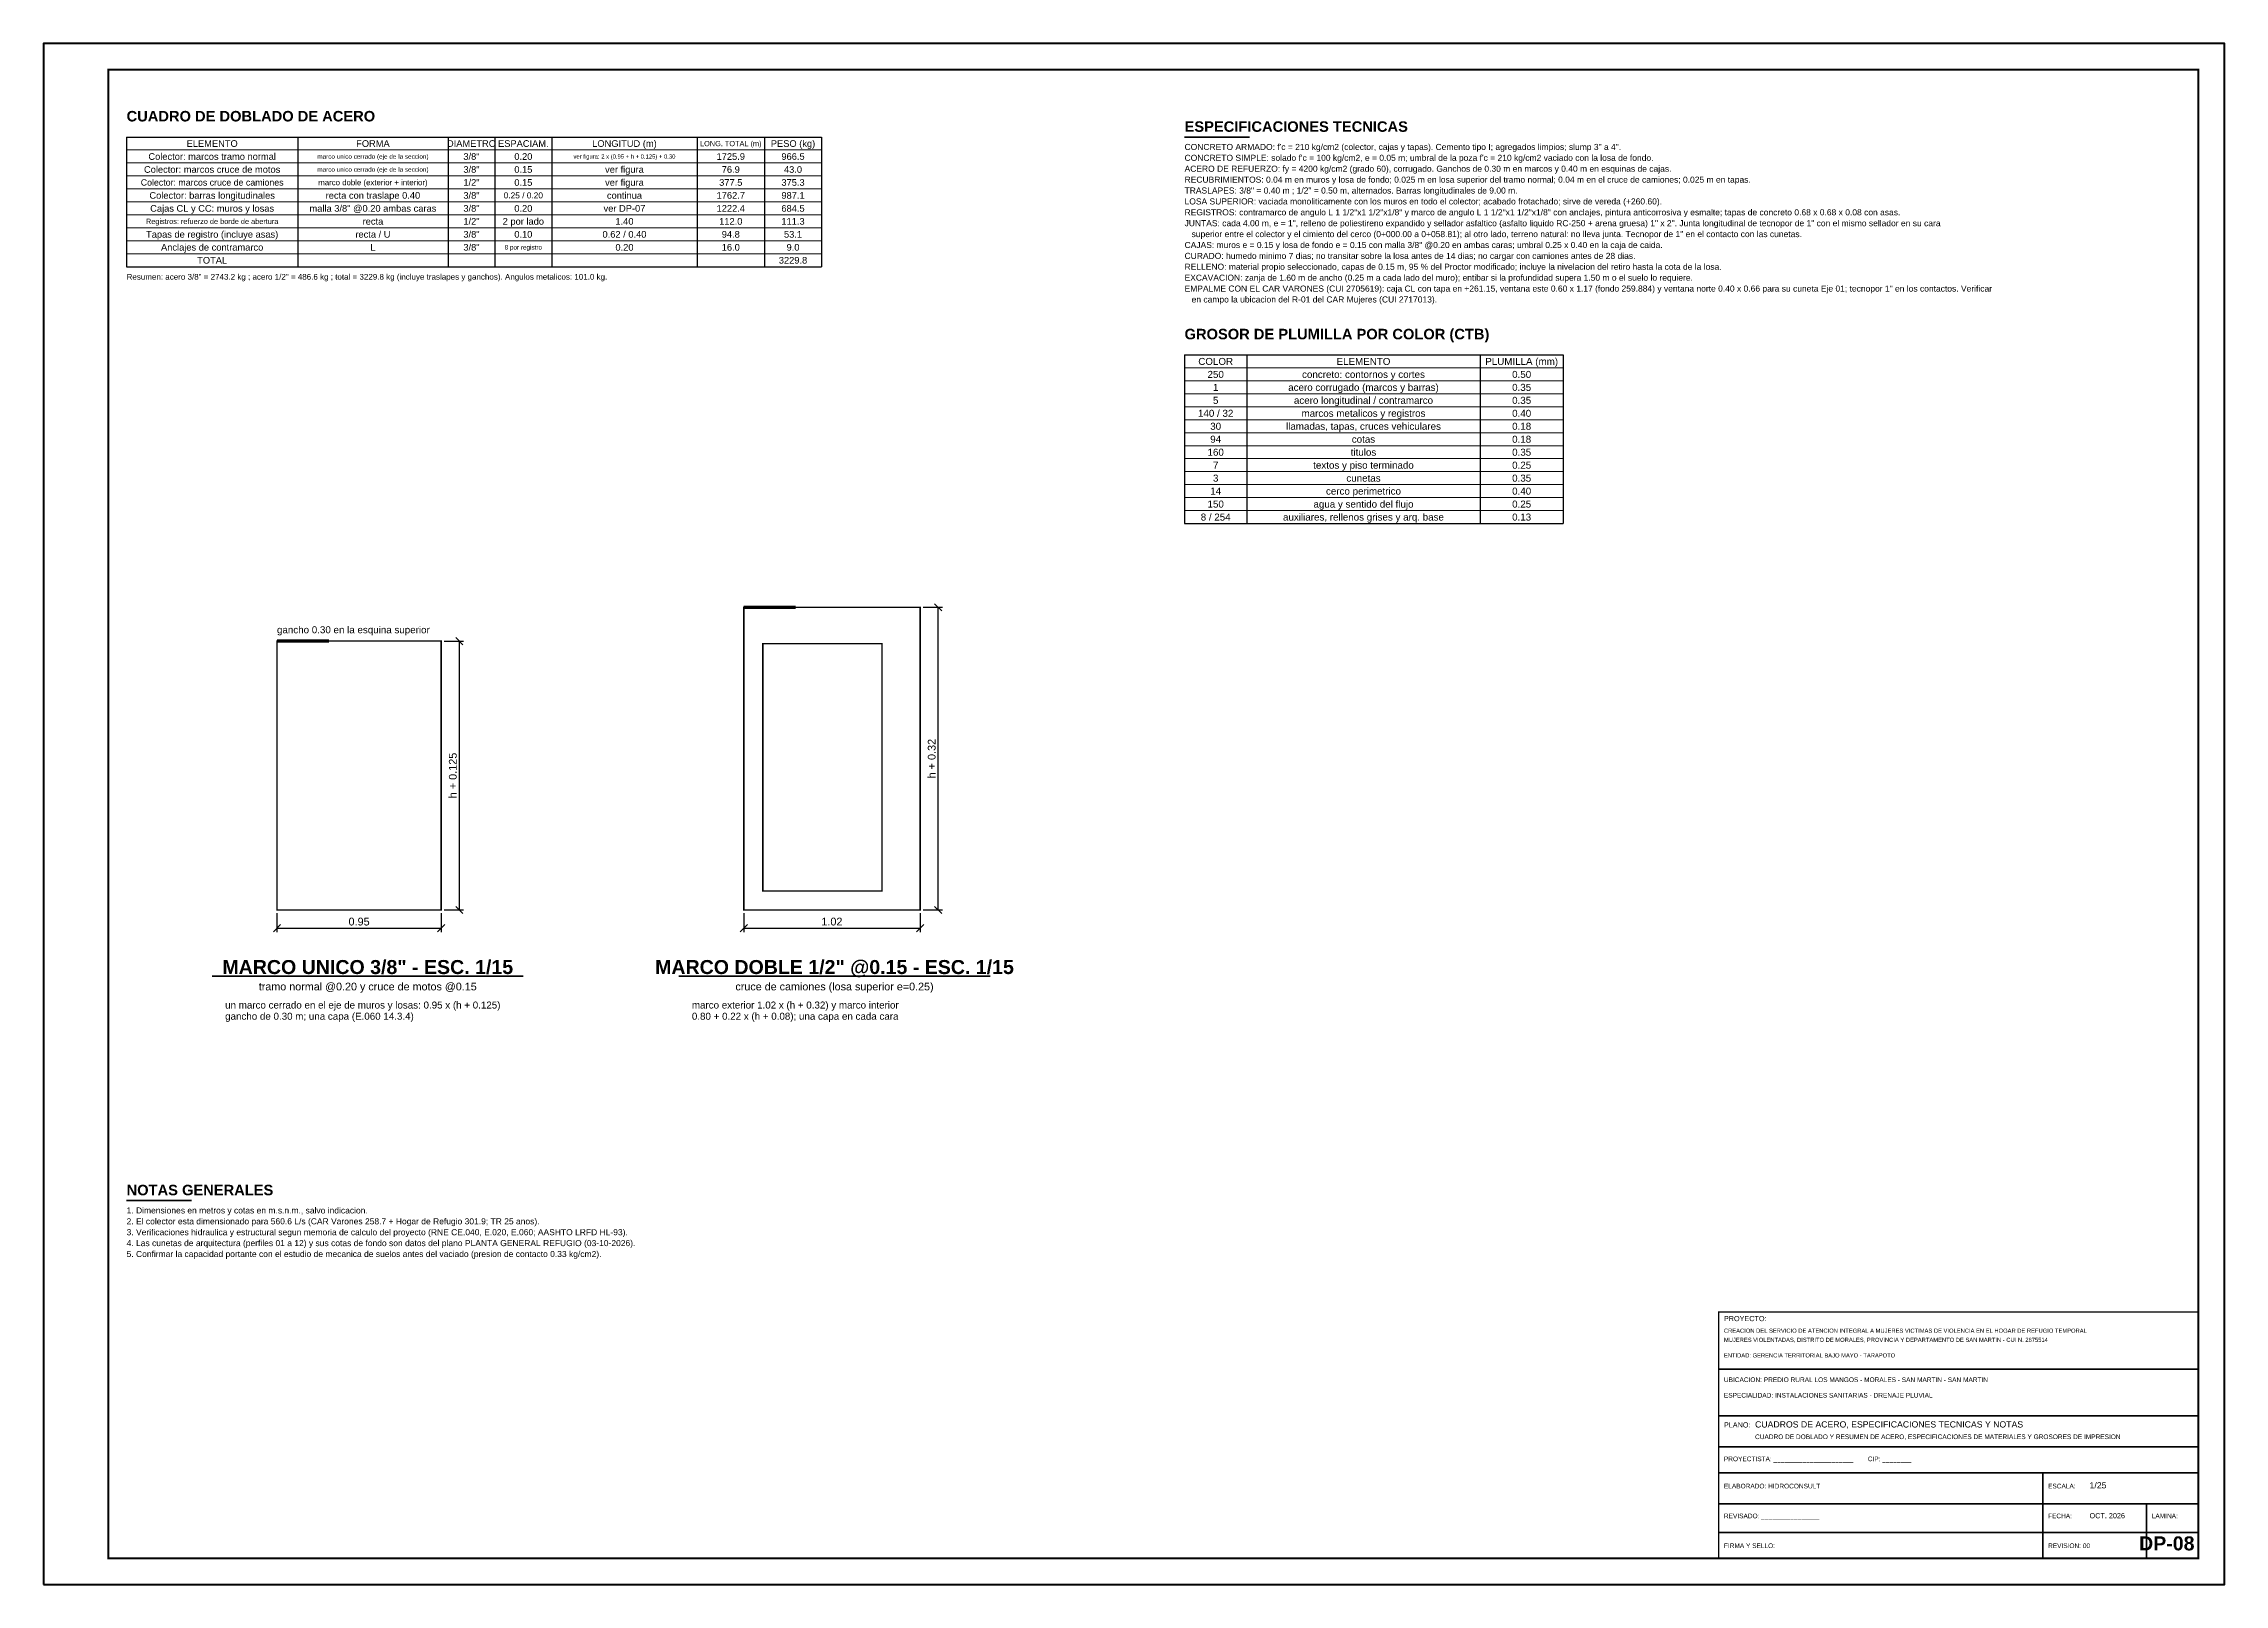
# Model space of a CAD drawing. Header units: metres. Extents: x 349021 to 349543, y 9281040 to 9281959.
# Drawn here: x 349040.98 to 349062.01, y 9281239.79 to 9281254.64 of the extents above; entities that cross this region are included whole.
import ezdxf
from ezdxf.enums import TextEntityAlignment as Align

# ---------------------------------------------------------------- set-up
doc = ezdxf.new("R2010")
doc.units = ezdxf.units.M
doc.header["$LTSCALE"] = 0.25
for name, color, linetype, lineweight in [('ACERO', 1, 'CONTINUOUS', 35), ('COTAS', 94, 'CONTINUOUS', 18), ('GRILLA', 9, 'CONTINUOUS', 13), ('MARCO', 7, 'CONTINUOUS', 50), ('ROTULO', 7, 'CONTINUOUS', 35), ('TITULOS', 160, 'CONTINUOUS', 35)]:
    doc.layers.add(name, color=color, linetype=linetype, lineweight=lineweight)
for name, color, linetype in [('ROTULO-TEXTO', 7, 'CONTINUOUS'), ('TEXTOS', 7, 'CONTINUOUS'), ('TEXTOS-NOTAS', 7, 'CONTINUOUS')]:
    doc.layers.add(name, color=color, linetype=linetype)
doc.styles.get("Standard").update_dxf_attribs({"font": 'arial.ttf'})
doc.styles.add('TITULOS', font='arialbd.ttf')
doc.dimstyles.new('COT-25', dxfattribs={"dimscale": 0.025, "dimtxt": 3, "dimasz": 2.2, "dimexe": 1.6, "dimexo": 1.2, "dimgap": 1, "dimtad": 1, "dimzin": 0, "dimdsep": 46, "dimtxsty": 'Standard', "dimtsz": 1.4, "dimcen": 2.5, "dimclrd": 256, "dimclre": 256, "dimclrt": 7, "dimazin": 3, "dimtfac": 1, "dimtmove": 0, "dimatfit": 3})

msp = doc.modelspace()

# ---------------------------------------------------------------- texts
at = {"layer": 'ROTULO-TEXTO'}
for s, height, p in [('PROYECTO:', 0.05, (349057.18, 9281242.327)), ('CREACION DEL SERVICIO DE ATENCION INTEGRAL A MUJERES VICTIMAS DE VIOLENCIA EN EL HOGAR DE REFUGIO TEMPORAL', 0.04, (349057.18, 9281242.215)), ('MUJERES VIOLENTADAS, DISTRITO DE MORALES, PROVINCIA Y DEPARTAMENTO DE SAN MARTIN - CUI N. 2675514', 0.04, (349057.18, 9281242.127)), ('ENTIDAD: GERENCIA TERRITORIAL BAJO MAYO - TARAPOTO', 0.04, (349057.18, 9281241.977)), ('UBICACION: PREDIO RURAL LOS MANGOS - MORALES - SAN MARTIN - SAN MARTIN', 0.045, (349057.18, 9281241.74)), ('ESPECIALIDAD: INSTALACIONES SANITARIAS - DRENAJE PLUVIAL', 0.045, (349057.18, 9281241.59)), ('PLANO:', 0.05, (349057.18, 9281241.302)), ('CUADROS DE ACERO, ESPECIFICACIONES TECNICAS Y NOTAS', 0.06, (349057.48, 9281241.302)), ('CUADRO DE DOBLADO Y RESUMEN DE ACERO, ESPECIFICACIONES DE MATERIALES Y GROSORES DE IMPRESION', 0.045, (349057.48, 9281241.19)), ('PROYECTISTA: ______________________        CIP: ________', 0.045, (349057.18, 9281240.977)), ('ELABORADO: HIDROCONSULT', 0.045, (349057.18, 9281240.715)), ('ESCALA:', 0.045, (349060.305, 9281240.715)), ('1/25', 0.06, (349060.705, 9281240.715)), ('REVISADO: ________________', 0.045, (349057.18, 9281240.427)), ('FECHA:', 0.045, (349060.305, 9281240.427)), ('OCT. 2026', 0.05, (349060.705, 9281240.427)), ('LAMINA:', 0.045, (349061.305, 9281240.427)), ('FIRMA Y SELLO:', 0.045, (349057.18, 9281240.14)), ('REVISION: 00', 0.045, (349060.305, 9281240.14))]:
    msp.add_text(s, height=height, dxfattribs=at).set_placement(p)
at = {"layer": 'TEXTOS'}
for s, height, p in [('Colector: marcos tramo normal', 0.06413, (349042.605, 9281253.552)), ('ELEMENTO', 0.0641, (349042.605, 9281253.677)), ('marco unico cerrado (eje de la seccion)', 0.04387, (349044.155, 9281253.552)), ('FORMA', 0.0641, (349044.155, 9281253.677)), ('DIAMETRO', 0.0641, (349045.105, 9281253.677)), ('3/8"', 0.0641, (349045.105, 9281253.552)), ('ESPACIAM.', 0.0641, (349045.605, 9281253.677)), ('0.20', 0.0641, (349045.605, 9281253.552)), ('ver figura: 2 x (0.95 + h + 0.125) + 0.30', 0.0405, (349046.58, 9281253.552)), ('LONGITUD (m)', 0.06413, (349046.58, 9281253.677)), ('LONG. TOTAL (m)', 0.05062, (349047.605, 9281253.677)), ('1725.9', 0.0641, (349047.605, 9281253.552)), ('PESO (kg)', 0.0641, (349048.205, 9281253.677)), ('966.5', 0.0641, (349048.205, 9281253.552)), ('Colector: marcos cruce de camiones', 0.06075, (349042.605, 9281253.302)), ('Colector: marcos cruce de motos', 0.06413, (349042.605, 9281253.427)), ('marco unico cerrado (eje de la seccion)', 0.04387, (349044.155, 9281253.427)), ('marco doble (exterior + interior)', 0.054, (349044.155, 9281253.302)), ('3/8"', 0.0641, (349045.105, 9281253.427)), ('1/2"', 0.0641, (349045.105, 9281253.302)), ('0.15', 0.0641, (349045.605, 9281253.427)), ('0.15', 0.0641, (349045.605, 9281253.302)), ('ver figura', 0.0641, (349046.58, 9281253.427)), ('ver figura', 0.0641, (349046.58, 9281253.302)), ('377.5', 0.0641, (349047.605, 9281253.302)), ('76.9', 0.0641, (349047.605, 9281253.427)), ('375.3', 0.0641, (349048.205, 9281253.302)), ('43.0', 0.0641, (349048.205, 9281253.427)), ('Colector: barras longitudinales', 0.06413, (349042.605, 9281253.177)), ('Cajas CL y CC: muros y losas', 0.06413, (349042.605, 9281253.052)), ('malla 3/8" @0.20 ambas caras', 0.06413, (349044.155, 9281253.052)), ('recta con traslape 0.40', 0.06413, (349044.155, 9281253.177)), ('3/8"', 0.0641, (349045.105, 9281253.177)), ('3/8"', 0.0641, (349045.105, 9281253.052)), ('0.25 / 0.20', 0.05738, (349045.605, 9281253.177)), ('0.20', 0.0641, (349045.605, 9281253.052)), ('ver DP-07', 0.0641, (349046.58, 9281253.052)), ('continua', 0.0641, (349046.58, 9281253.177)), ('1762.7', 0.0641, (349047.605, 9281253.177)), ('1222.4', 0.0641, (349047.605, 9281253.052)), ('987.1', 0.0641, (349048.205, 9281253.177)), ('684.5', 0.0641, (349048.205, 9281253.052)), ('Registros: refuerzo de borde de abertura', 0.05062, (349042.605, 9281252.927)), ('recta', 0.0641, (349044.155, 9281252.927)), ('1/2"', 0.0641, (349045.105, 9281252.927)), ('2 por lado', 0.0641, (349045.605, 9281252.927)), ('1.40', 0.0641, (349046.58, 9281252.927)), ('112.0', 0.0641, (349047.605, 9281252.927)), ('111.3', 0.0641, (349048.205, 9281252.927)), ('Tapas de registro (incluye asas)', 0.06413, (349042.605, 9281252.802)), ('Anclajes de contramarco', 0.06413, (349042.605, 9281252.677)), ('recta / U', 0.0641, (349044.155, 9281252.802)), ('L', 0.0641, (349044.155, 9281252.677)), ('3/8"', 0.0641, (349045.105, 9281252.802)), ('3/8"', 0.0641, (349045.105, 9281252.677)), ('8 por registro', 0.04387, (349045.605, 9281252.677)), ('0.10', 0.0641, (349045.605, 9281252.802)), ('0.62 / 0.40', 0.06413, (349046.58, 9281252.802)), ('0.20', 0.0641, (349046.58, 9281252.677)), ('94.8', 0.0641, (349047.605, 9281252.802)), ('16.0', 0.0641, (349047.605, 9281252.677)), ('53.1', 0.0641, (349048.205, 9281252.802)), ('9.0', 0.0641, (349048.205, 9281252.677)), ('TOTAL', 0.0641, (349042.605, 9281252.552)), ('3229.8', 0.0641, (349048.205, 9281252.552)), ('COLOR', 0.0675, (349052.28, 9281251.577)), ('ELEMENTO', 0.0675, (349053.705, 9281251.577)), ('PLUMILLA (mm)', 0.0675, (349055.23, 9281251.577)), ('250', 0.0675, (349052.28, 9281251.452)), ('concreto: contornos y cortes', 0.0675, (349053.705, 9281251.452)), ('0.50', 0.0675, (349055.23, 9281251.452)), ('5', 0.0675, (349052.28, 9281251.202)), ('1', 0.0675, (349052.28, 9281251.327)), ('acero corrugado (marcos y barras)', 0.0675, (349053.705, 9281251.327)), ('acero longitudinal / contramarco', 0.0675, (349053.705, 9281251.202)), ('0.35', 0.0675, (349055.23, 9281251.327)), ('0.35', 0.0675, (349055.23, 9281251.202)), ('140 / 32', 0.0675, (349052.28, 9281251.077)), ('30', 0.0675, (349052.28, 9281250.952)), ('llamadas, tapas, cruces vehiculares', 0.0675, (349053.705, 9281250.952)), ('marcos metalicos y registros', 0.0675, (349053.705, 9281251.077)), ('0.40', 0.0675, (349055.23, 9281251.077)), ('0.18', 0.0675, (349055.23, 9281250.952)), ('94', 0.0675, (349052.28, 9281250.827)), ('cotas', 0.0675, (349053.705, 9281250.827)), ('0.18', 0.0675, (349055.23, 9281250.827)), ('160', 0.0675, (349052.28, 9281250.702)), ('7', 0.0675, (349052.28, 9281250.577)), ('textos y piso terminado', 0.0675, (349053.705, 9281250.577)), ('titulos', 0.0675, (349053.705, 9281250.702)), ('0.35', 0.0675, (349055.23, 9281250.702)), ('0.25', 0.0675, (349055.23, 9281250.577)), ('14', 0.0675, (349052.28, 9281250.327)), ('3', 0.0675, (349052.28, 9281250.452)), ('cerco perimetrico', 0.0675, (349053.705, 9281250.327)), ('cunetas', 0.0675, (349053.705, 9281250.452)), ('0.35', 0.0675, (349055.23, 9281250.452)), ('0.40', 0.0675, (349055.23, 9281250.327)), ('150', 0.0675, (349052.28, 9281250.202)), ('agua y sentido del flujo', 0.0675, (349053.705, 9281250.202)), ('0.25', 0.0675, (349055.23, 9281250.202)), ('8 / 254', 0.0675, (349052.28, 9281250.077)), ('auxiliares, rellenos grises y arq. base', 0.0675, (349053.705, 9281250.077)), ('0.13', 0.0675, (349055.23, 9281250.077)), ('tramo normal @0.20 y cruce de motos @0.15', 0.07425, (349044.105, 9281245.552)), ('cruce de camiones (losa superior e=0.25)', 0.07425, (349048.605, 9281245.552))]:
    msp.add_text(s, height=height, dxfattribs=at).set_placement(p, align=Align.MIDDLE_CENTER)
for s, p in [('gancho 0.30 en la esquina superior', (349043.23, 9281248.957)), ('un marco cerrado en el eje de muros y losas: 0.95 x (h + 0.125)', (349042.73, 9281245.34)), ('marco exterior 1.02 x (h + 0.32) y marco interior', (349047.23, 9281245.34)), ('gancho de 0.30 m; una capa (E.060 14.3.4)', (349042.73, 9281245.232)), ('0.80 + 0.22 x (h + 0.08); una capa en cada cara', (349047.23, 9281245.232))]:
    msp.add_text(s, height=0.0675, dxfattribs=at).set_placement(p)
at = {"layer": 'TEXTOS-NOTAS'}
for s, height, p in [('CONCRETO ARMADO: f\'c = 210 kg/cm2 (colector, cajas y tapas). Cemento tipo I; agregados limpios; slump 3" a 4".', 0.0585, (349051.98, 9281253.615)), ("CONCRETO SIMPLE: solado f'c = 100 kg/cm2, e = 0.05 m; umbral de la poza f'c = 210 kg/cm2 vaciado con la losa de fondo.", 0.0585, (349051.98, 9281253.51)), ('ACERO DE REFUERZO: fy = 4200 kg/cm2 (grado 60), corrugado. Ganchos de 0.30 m en marcos y 0.40 m en esquinas de cajas.', 0.0585, (349051.98, 9281253.405)), ('RECUBRIMIENTOS: 0.04 m en muros y losa de fondo; 0.025 m en losa superior del tramo normal; 0.04 m en el cruce de camiones; 0.025 m en tapas.', 0.0585, (349051.98, 9281253.3)), ('TRASLAPES: 3/8" = 0.40 m ; 1/2" = 0.50 m, alternados. Barras longitudinales de 9.00 m.', 0.0585, (349051.98, 9281253.195)), ('LOSA SUPERIOR: vaciada monoliticamente con los muros en todo el colector; acabado frotachado; sirve de vereda (+260.60).', 0.0585, (349051.98, 9281253.09)), ('JUNTAS: cada 4.00 m, e = 1", relleno de poliestireno expandido y sellador asfaltico (asfalto liquido RC-250 + arena gruesa) 1" x 2". Junta longitudinal de tecnopor de 1" con el mismo sellador en su cara', 0.0585, (349051.98, 9281252.88)), ('REGISTROS: contramarco de angulo L 1 1/2"x1 1/2"x1/8" y marco de angulo L 1 1/2"x1 1/2"x1/8" con anclajes, pintura anticorrosiva y esmalte; tapas de concreto 0.68 x 0.68 x 0.08 con asas.', 0.0585, (349051.98, 9281252.985)), ('CAJAS: muros e = 0.15 y losa de fondo e = 0.15 con malla 3/8" @0.20 en ambas caras; umbral 0.25 x 0.40 en la caja de caida.', 0.0585, (349051.98, 9281252.67)), ('   superior entre el colector y el cimiento del cerco (0+000.00 a 0+058.81); al otro lado, terreno natural: no lleva junta. Tecnopor de 1" en el contacto con las cunetas.', 0.0585, (349051.98, 9281252.775)), ('CURADO: humedo minimo 7 dias; no transitar sobre la losa antes de 14 dias; no cargar con camiones antes de 28 dias.', 0.0585, (349051.98, 9281252.565)), ('RELLENO: material propio seleccionado, capas de 0.15 m, 95 % del Proctor modificado; incluye la nivelacion del retiro hasta la cota de la losa.', 0.0585, (349051.98, 9281252.46)), ('Resumen: acero 3/8" = 2743.2 kg ; acero 1/2" = 486.6 kg ; total = 3229.8 kg (incluye traslapes y ganchos). Angulos metalicos: 101.0 kg.', 0.05525, (349041.78, 9281252.365)), ('EXCAVACION: zanja de 1.60 m de ancho (0.25 m a cada lado del muro); entibar si la profundidad supera 1.50 m o el suelo lo requiere.', 0.0585, (349051.98, 9281252.355)), ('EMPALME CON EL CAR VARONES (CUI 2705619): caja CL con tapa en +261.15, ventana este 0.60 x 1.17 (fondo 259.884) y ventana norte 0.40 x 0.66 para su cuneta Eje 01; tecnopor 1" en los contactos. Verificar', 0.0585, (349051.98, 9281252.25)), ('   en campo la ubicacion del R-01 del CAR Mujeres (CUI 2717013).', 0.0585, (349051.98, 9281252.145)), ('1. Dimensiones en metros y cotas en m.s.n.m., salvo indicacion.', 0.0585, (349041.78, 9281243.365)), ('3. Verificaciones hidraulica y estructural segun memoria de calculo del proyecto (RNE CE.040, E.020, E.060; AASHTO LRFD HL-93).', 0.0585, (349041.78, 9281243.155)), ('2. El colector esta dimensionado para 560.6 L/s (CAR Varones 258.7 + Hogar de Refugio 301.9; TR 25 anos).', 0.0585, (349041.78, 9281243.26)), ('4. Las cunetas de arquitectura (perfiles 01 a 12) y sus cotas de fondo son datos del plano PLANTA GENERAL REFUGIO (03-10-2026).', 0.0585, (349041.78, 9281243.05)), ('5. Confirmar la capacidad portante con el estudio de mecanica de suelos antes del vaciado (presion de contacto 0.33 kg/cm2).', 0.0585, (349041.78, 9281242.945))]:
    msp.add_text(s, height=height, dxfattribs=at).set_placement(p)
at = {"layer": 'TITULOS', "style": 'TITULOS'}
for s, p in [('CUADRO DE DOBLADO DE ACERO', (349041.78, 9281253.89)), ('ESPECIFICACIONES TECNICAS', (349051.98, 9281253.79)), ('GROSOR DE PLUMILLA POR COLOR (CTB)', (349051.98, 9281251.79)), ('NOTAS GENERALES', (349041.78, 9281243.54))]:
    msp.add_text(s, height=0.10125, dxfattribs=at).set_placement(p)
for s, p in [('MARCO UNICO 3/8" - ESC. 1/15', (349044.105, 9281245.74)), ('MARCO DOBLE 1/2" @0.15 - ESC. 1/15', (349048.605, 9281245.74))]:
    msp.add_text(s, height=0.135, dxfattribs=at).set_placement(p, align=Align.MIDDLE_CENTER)
msp.add_text('DP-08', height=0.135, dxfattribs=at).set_placement((349061.717, 9281240.077), align=Align.BOTTOM_RIGHT)

# ---------------------------------------------------------------- dimensions: what is measured, and where the dimension line sits
at = {"layer": 'COTAS'}
for base, p1, p2, text in [((349049.605, 9281246.29), (349049.43, 9281246.29), (349049.43, 9281249.207), 'h + 0.32'), ((349044.988, 9281246.29), (349044.813, 9281246.29), (349044.813, 9281248.882), 'h + 0.125')]:
    msp.add_linear_dim(base=base, p1=p1, p2=p2, angle=90, text=text, dimstyle='COT-25', dxfattribs=at).render()
for base, p1, p2, text in [((349043.23, 9281246.115), (349043.23, 9281246.29), (349044.813, 9281246.29), '0.95'), ((349047.73, 9281246.115), (349047.73, 9281246.29), (349049.43, 9281246.29), '1.02')]:
    msp.add_linear_dim(base=base, p1=p1, p2=p2, text=text, dimstyle='COT-25', dxfattribs=at).render()

# ---------------------------------------------------------------- linework, layer by layer
at = {"layer": 'ACERO', "const_width": 0.03}
for points in [[(349047.73, 9281249.207), (349048.23, 9281249.207)], [(349043.23, 9281248.882), (349043.73, 9281248.882)]]:
    msp.add_lwpolyline(points, dxfattribs=at)
at = {"layer": 'ACERO', "const_width": 0.015}
for points in [[(349047.73, 9281246.29), (349049.43, 9281246.29), (349049.43, 9281249.207), (349047.73, 9281249.207)], [(349043.23, 9281246.29), (349044.813, 9281246.29), (349044.813, 9281248.882), (349043.23, 9281248.882)], [(349047.913, 9281246.473), (349049.063, 9281246.473), (349049.063, 9281248.857), (349047.913, 9281248.857)]]:
    msp.add_lwpolyline(points, close=True, dxfattribs=at)
at = {"layer": 'GRILLA'}
for p, q in [((349041.78, 9281253.615), (349048.48, 9281253.615)), ((349041.78, 9281253.49), (349048.48, 9281253.49)), ((349041.78, 9281253.365), (349048.48, 9281253.365)), ((349041.78, 9281253.24), (349048.48, 9281253.24)), ((349041.78, 9281253.115), (349048.48, 9281253.115)), ((349041.78, 9281252.99), (349048.48, 9281252.99)), ((349041.78, 9281252.865), (349048.48, 9281252.865)), ((349041.78, 9281252.74), (349048.48, 9281252.74)), ((349041.78, 9281252.615), (349048.48, 9281252.615)), ((349051.98, 9281251.515), (349055.63, 9281251.515)), ((349051.98, 9281251.39), (349055.63, 9281251.39)), ((349051.98, 9281251.265), (349055.63, 9281251.265)), ((349051.98, 9281251.14), (349055.63, 9281251.14)), ((349051.98, 9281251.015), (349055.63, 9281251.015)), ((349051.98, 9281250.89), (349055.63, 9281250.89)), ((349051.98, 9281250.765), (349055.63, 9281250.765)), ((349051.98, 9281250.64), (349055.63, 9281250.64)), ((349051.98, 9281250.515), (349055.63, 9281250.515)), ((349051.98, 9281250.39), (349055.63, 9281250.39)), ((349051.98, 9281250.265), (349055.63, 9281250.265)), ((349051.98, 9281250.14), (349055.63, 9281250.14))]:
    msp.add_line(p, q, dxfattribs=at)
at = {"layer": 'MARCO'}
msp.add_lwpolyline([(349040.98, 9281239.79), (349062.005, 9281239.79), (349062.005, 9281254.64), (349040.98, 9281254.64)], close=True, dxfattribs=at)
at = {"layer": 'MARCO', "const_width": 0.02}
msp.add_lwpolyline([(349041.605, 9281240.04), (349061.755, 9281240.04), (349061.755, 9281254.39), (349041.605, 9281254.39)], close=True, dxfattribs=at)
at = {"layer": 'ROTULO'}
for p, q in [((349057.13, 9281241.865), (349061.755, 9281241.865)), ((349057.13, 9281241.415), (349061.755, 9281241.415)), ((349057.13, 9281241.115), (349061.755, 9281241.115)), ((349057.13, 9281240.865), (349061.755, 9281240.865)), ((349060.255, 9281240.865), (349060.255, 9281240.04)), ((349057.13, 9281240.565), (349061.755, 9281240.565)), ((349061.255, 9281240.565), (349061.255, 9281240.04)), ((349057.13, 9281240.29), (349061.755, 9281240.29))]:
    msp.add_line(p, q, dxfattribs=at)
at = {"layer": 'ROTULO', "const_width": 0.0125}
msp.add_lwpolyline([(349057.13, 9281240.04), (349061.755, 9281240.04), (349061.755, 9281242.415), (349057.13, 9281242.415)], close=True, dxfattribs=at)
at = {"layer": 'TEXTOS'}
for p, q in [((349041.78, 9281253.74), (349048.48, 9281253.74)), ((349041.78, 9281253.74), (349041.78, 9281252.49)), ((349043.43, 9281253.74), (349043.43, 9281252.49)), ((349044.88, 9281253.74), (349044.88, 9281252.49)), ((349045.33, 9281253.74), (349045.33, 9281252.49)), ((349045.88, 9281253.74), (349045.88, 9281252.49)), ((349047.28, 9281253.74), (349047.28, 9281252.49)), ((349047.93, 9281253.74), (349047.93, 9281252.49)), ((349048.48, 9281253.74), (349048.48, 9281252.49)), ((349041.78, 9281252.49), (349048.48, 9281252.49)), ((349051.98, 9281251.64), (349055.63, 9281251.64)), ((349051.98, 9281251.64), (349051.98, 9281250.015)), ((349052.58, 9281251.64), (349052.58, 9281250.015)), ((349054.83, 9281251.64), (349054.83, 9281250.015)), ((349055.63, 9281251.64), (349055.63, 9281250.015)), ((349051.98, 9281250.015), (349055.63, 9281250.015))]:
    msp.add_line(p, q, dxfattribs=at)
at = {"layer": 'TITULOS'}
for p, q in [((349051.98, 9281253.74), (349052.605, 9281253.74)), ((349042.605, 9281245.652), (349045.605, 9281245.652)), ((349047.105, 9281245.652), (349050.105, 9281245.652)), ((349041.78, 9281243.49), (349042.405, 9281243.49))]:
    msp.add_line(p, q, dxfattribs=at)

msp.set_redraw_order([(e.dxf.handle, doc.entitydb.next_handle()) for e in msp.query("TEXT MTEXT ATTDEF DIMENSION ARC_DIMENSION")])  # texts and dimensions are drawn at this point

doc.saveas('drawing.dxf')
